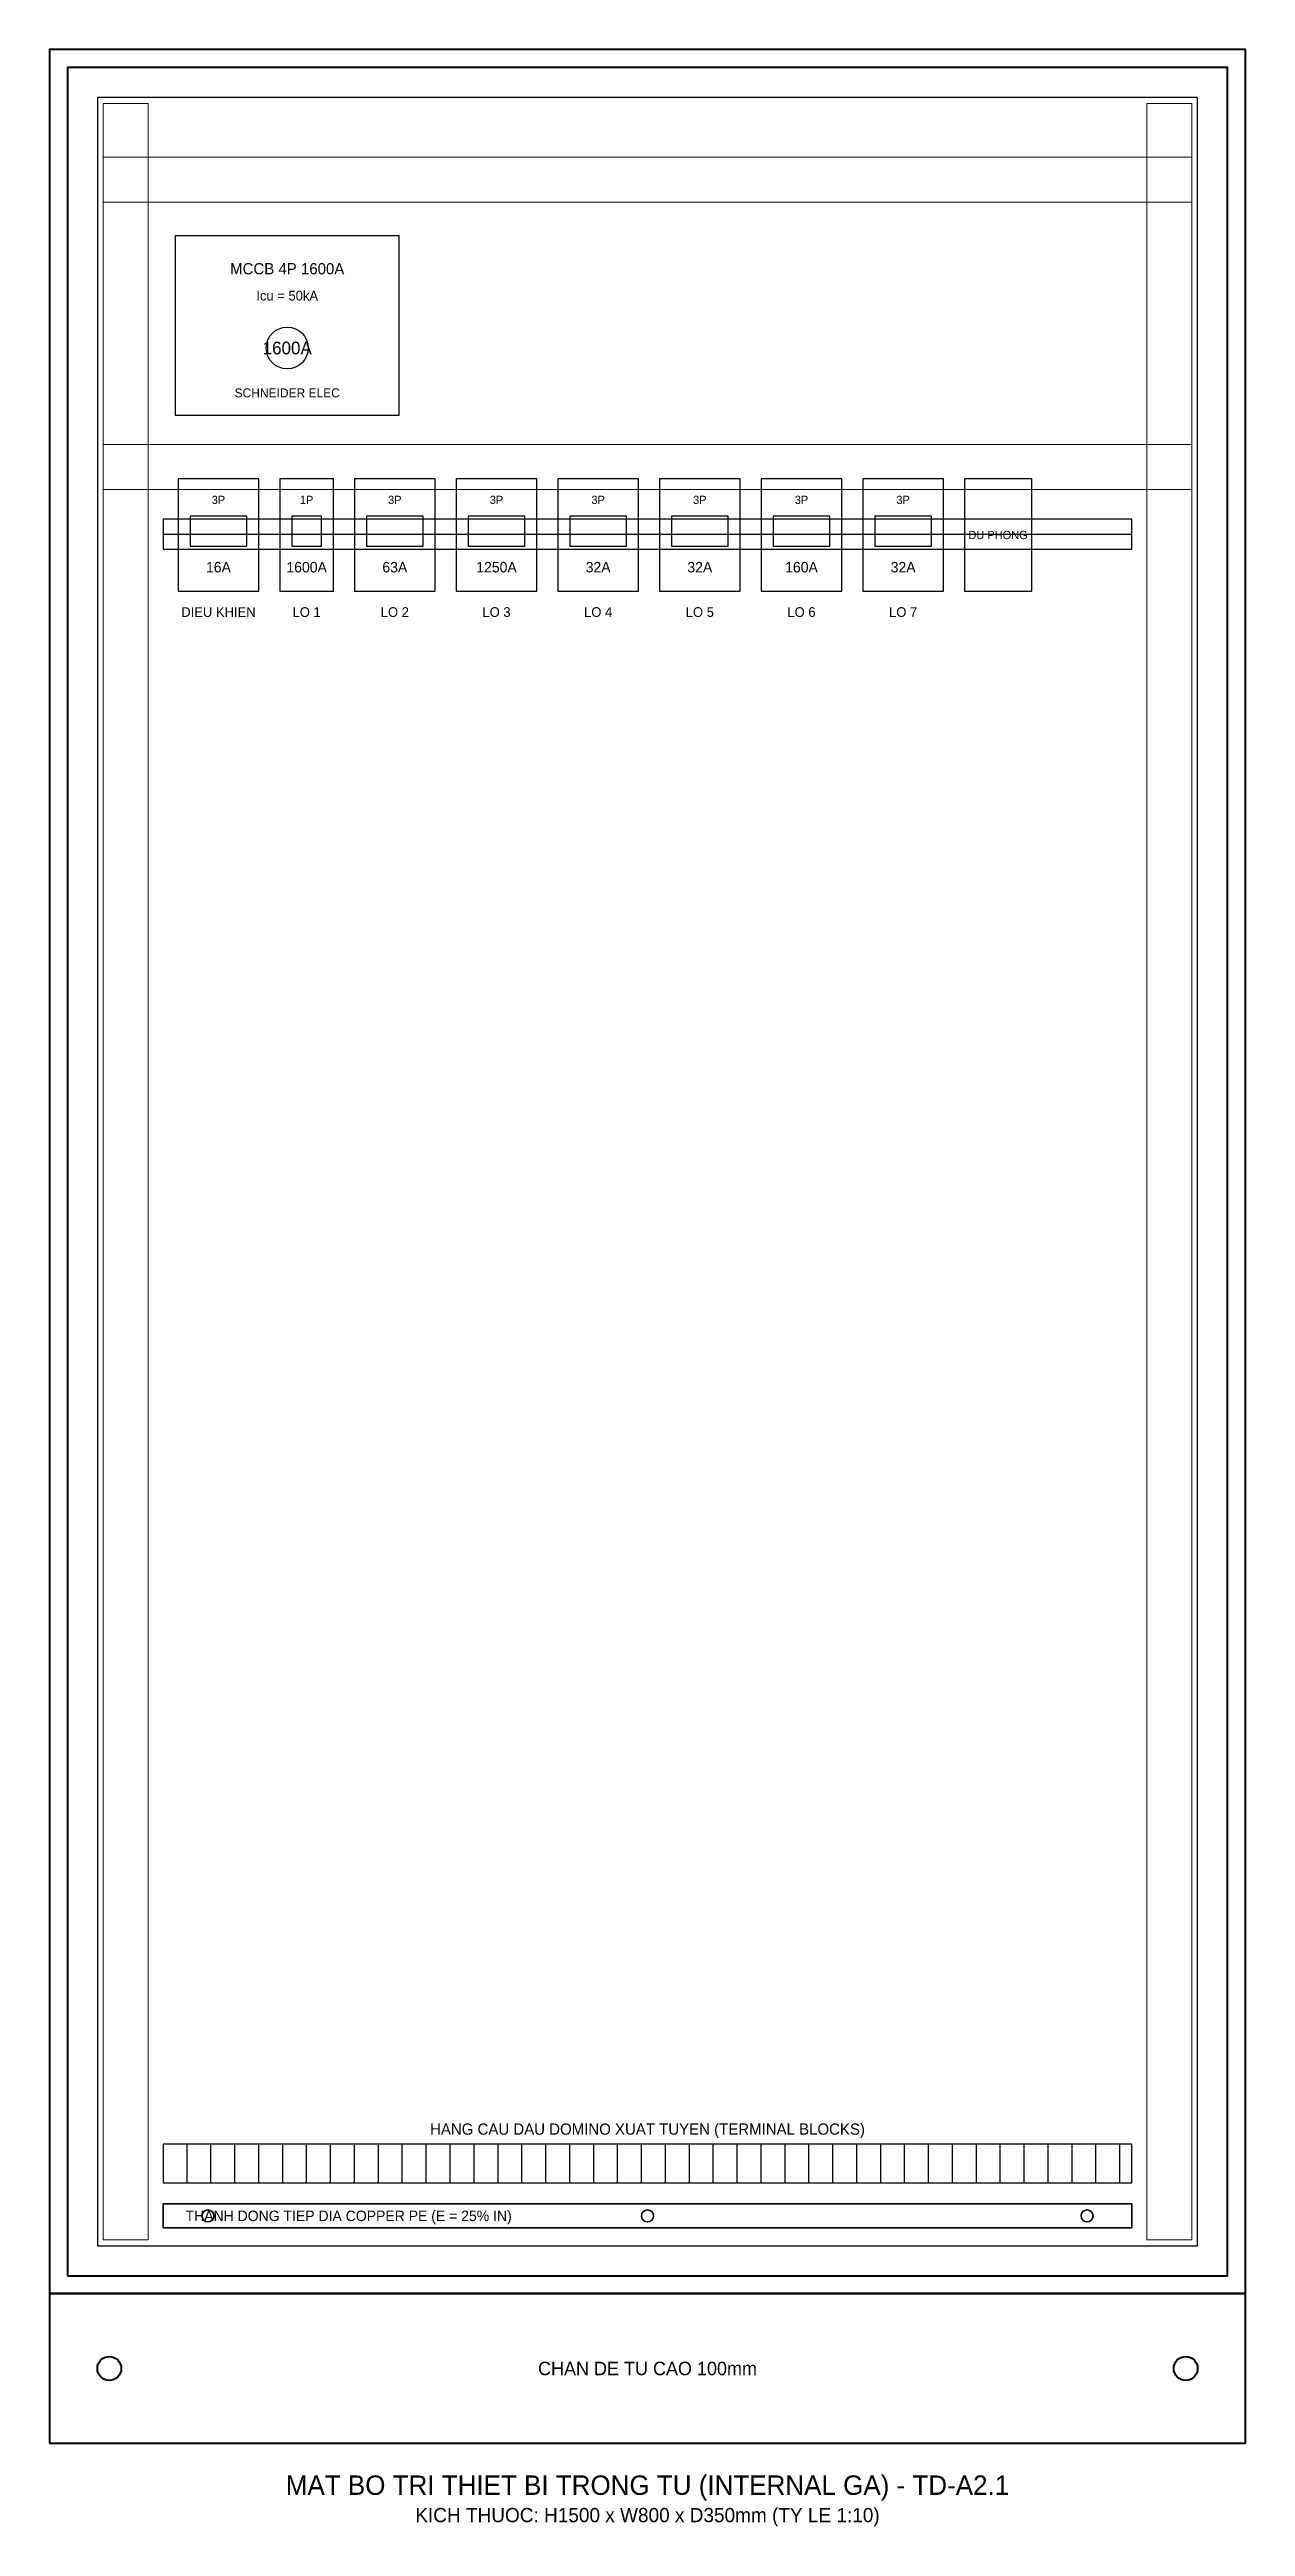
# Model space of a CAD drawing. Header units: metres. Extents: x 100 to 13750, y 44 to 1700.
# Drawn here: x 2900 to 3700, y 44 to 1700 of the extents above; entities that cross this region are included whole.
import ezdxf
from ezdxf.enums import TextEntityAlignment as Align

# ---------------------------------------------------------------- set-up
doc = ezdxf.new("R2010")
doc.units = ezdxf.units.M
for name, color, linetype, lineweight in [('0_COPPER', 3, 'Continuous', 35), ('0_DEVICES', 7, 'Continuous', 30), ('0_DUCTS', 8, 'Continuous', 18), ('0_FRAME', 6, 'Continuous', 40), ('0_PLATE', 4, 'Continuous', 25), ('0_TEXT', 7, 'Continuous', 20), ('0_TEXT_TITLE', 3, 'Continuous', 30)]:
    doc.layers.add(name, color=color, linetype=linetype, lineweight=lineweight)

msp = doc.modelspace()

# ---------------------------------------------------------------- texts
at = {"layer": '0_COPPER', "color": 3}
msp.add_text('THANH DONG TIEP DIA COPPER PE (E = 25% IN)', height=7, dxfattribs=at).set_placement((2991, 252), align=Align.MIDDLE_LEFT)
at = {"layer": '0_TEXT'}
for s, height, p in [('MCCB 4P 1600A', 7.5, (3059, 1553.5)), ('Icu = 50kA', 6.5, (3059, 1535.5)), ('SCHNEIDER ELEC', 6, (3059, 1470.5)), ('3P', 5.5, (3013, 1399)), ('1P', 5.5, (3072, 1399)), ('3P', 5.5, (3131, 1399)), ('3P', 5.5, (3199, 1399)), ('3P', 5.5, (3267, 1399)), ('3P', 5.5, (3335, 1399)), ('3P', 5.5, (3403, 1399)), ('3P', 5.5, (3471, 1399)), ('DU PHONG', 5.5, (3534.5, 1375.5)), ('HANG CAU DAU DOMINO XUAT TUYEN (TERMINAL BLOCKS)', 7.5, (3300, 310)), ('CHAN DE TU CAO 100mm', 9, (3300, 150)), ('KICH THUOC: H1500 x W800 x D350mm (TY LE 1:10)', 9.5, (3300, 52))]:
    msp.add_text(s, height=height, dxfattribs=at).set_placement(p, align=Align.MIDDLE_CENTER)
at = {"layer": '0_TEXT_TITLE'}
for s, height, p in [('1600A', 8.5, (3059, 1500.5)), ('16A', 7, (3013, 1354)), ('1600A', 7, (3072, 1354)), ('63A', 7, (3131, 1354)), ('1250A', 7, (3199, 1354)), ('32A', 7, (3267, 1354)), ('32A', 7, (3335, 1354)), ('160A', 7, (3403, 1354)), ('32A', 7, (3471, 1354)), ('DIEU KHIEN', 6.5, (3013, 1324)), ('LO 1', 6.5, (3072, 1324)), ('LO 2', 6.5, (3131, 1324)), ('LO 3', 6.5, (3199, 1324)), ('LO 4', 6.5, (3267, 1324)), ('LO 5', 6.5, (3335, 1324)), ('LO 6', 6.5, (3403, 1324)), ('LO 7', 6.5, (3471, 1324)), ('MAT BO TRI THIET BI TRONG TU (INTERNAL GA) - TD-A2.1', 13, (3300, 72))]:
    msp.add_text(s, height=height, dxfattribs=at).set_placement(p, align=Align.MIDDLE_CENTER)

# ---------------------------------------------------------------- linework, layer by layer
at = {"layer": '0_COPPER', "color": 3}
msp.add_lwpolyline([(2976, 244), (3624, 244), (3624, 260), (2976, 260), (2976, 244)], close=True, dxfattribs=at)
for centre in [(3006, 252), (3300, 252), (3594, 252)]:
    msp.add_circle(centre, 4, dxfattribs=at)
at = {"layer": '0_DEVICES'}
for p, q in [((2992, 274), (2992, 300)), ((3008, 274), (3008, 300)), ((3024, 274), (3024, 300)), ((3040, 274), (3040, 300)), ((3056, 274), (3056, 300)), ((3072, 274), (3072, 300)), ((3088, 274), (3088, 300)), ((3104, 274), (3104, 300)), ((3120, 274), (3120, 300)), ((3136, 274), (3136, 300)), ((3152, 274), (3152, 300)), ((3168, 274), (3168, 300)), ((3184, 274), (3184, 300)), ((3200, 274), (3200, 300)), ((3216, 274), (3216, 300)), ((3232, 274), (3232, 300)), ((3248, 274), (3248, 300)), ((3264, 274), (3264, 300)), ((3280, 274), (3280, 300)), ((3296, 274), (3296, 300)), ((3312, 274), (3312, 300)), ((3328, 274), (3328, 300)), ((3344, 274), (3344, 300)), ((3360, 274), (3360, 300)), ((3376, 274), (3376, 300)), ((3392, 274), (3392, 300)), ((3408, 274), (3408, 300)), ((3424, 274), (3424, 300)), ((3440, 274), (3440, 300)), ((3456, 274), (3456, 300)), ((3472, 274), (3472, 300)), ((3488, 274), (3488, 300)), ((3504, 274), (3504, 300)), ((3520, 274), (3520, 300)), ((3536, 274), (3536, 300)), ((3552, 274), (3552, 300)), ((3568, 274), (3568, 300)), ((3584, 274), (3584, 300)), ((3600, 274), (3600, 300)), ((3616, 274), (3616, 300))]:
    msp.add_line(p, q, dxfattribs=at)
for points in [[(2984, 1455.5), (3134, 1455.5), (3134, 1575.5), (2984, 1575.5), (2984, 1455.5)], [(2986, 1338), (3040, 1338), (3040, 1413), (2986, 1413), (2986, 1338)], [(3054, 1338), (3090, 1338), (3090, 1413), (3054, 1413), (3054, 1338)], [(3104, 1338), (3158, 1338), (3158, 1413), (3104, 1413), (3104, 1338)], [(3172, 1338), (3226, 1338), (3226, 1413), (3172, 1413), (3172, 1338)], [(3240, 1338), (3294, 1338), (3294, 1413), (3240, 1413), (3240, 1338)], [(3308, 1338), (3362, 1338), (3362, 1413), (3308, 1413), (3308, 1338)], [(3376, 1338), (3430, 1338), (3430, 1413), (3376, 1413), (3376, 1338)], [(3444, 1338), (3498, 1338), (3498, 1413), (3444, 1413), (3444, 1338)], [(3512, 1338), (3557, 1338), (3557, 1413), (3512, 1413), (3512, 1338)], [(2994, 1368), (3032, 1368), (3032, 1388), (2994, 1388), (2994, 1368)], [(3062, 1368), (3082, 1368), (3082, 1388), (3062, 1388), (3062, 1368)], [(3112, 1368), (3150, 1368), (3150, 1388), (3112, 1388), (3112, 1368)], [(3180, 1368), (3218, 1368), (3218, 1388), (3180, 1388), (3180, 1368)], [(3248, 1368), (3286, 1368), (3286, 1388), (3248, 1388), (3248, 1368)], [(3316, 1368), (3354, 1368), (3354, 1388), (3316, 1388), (3316, 1368)], [(3384, 1368), (3422, 1368), (3422, 1388), (3384, 1388), (3384, 1368)], [(3452, 1368), (3490, 1368), (3490, 1388), (3452, 1388), (3452, 1368)], [(2976, 274), (3624, 274), (3624, 300), (2976, 300), (2976, 274)]]:
    msp.add_lwpolyline(points, close=True, dxfattribs=at)
msp.add_circle((3059, 1500.5), 14, dxfattribs=at)
at = {"layer": '0_DUCTS'}
for points in [[(2936, 236), (2966, 236), (2966, 1664), (2936, 1664), (2936, 236)], [(3634, 236), (3664, 236), (3664, 1664), (3634, 1664), (3634, 236)], [(2936, 1598), (3664, 1598), (3664, 1628), (2936, 1628), (2936, 1598)], [(2936, 1406), (3664, 1406), (3664, 1436), (2936, 1436), (2936, 1406)]]:
    msp.add_lwpolyline(points, close=True, dxfattribs=at)
at = {"layer": '0_FRAME'}
for points in [[(2900, 200), (3700, 200), (3700, 1700), (2900, 1700), (2900, 200)], [(2912, 212), (3688, 212), (3688, 1688), (2912, 1688), (2912, 212)], [(2900, 100), (3700, 100), (3700, 200), (2900, 200), (2900, 100)]]:
    msp.add_lwpolyline(points, close=True, dxfattribs=at)
for centre in [(2940, 150), (3660, 150)]:
    msp.add_circle(centre, 8, dxfattribs=at)
at = {"layer": '0_PLATE'}
msp.add_line((2976, 1376), (3624, 1376), dxfattribs=at)
for points in [[(2932, 232), (3668, 232), (3668, 1668), (2932, 1668), (2932, 232)], [(2976, 1366), (3624, 1366), (3624, 1386), (2976, 1386), (2976, 1366)]]:
    msp.add_lwpolyline(points, close=True, dxfattribs=at)

msp.set_redraw_order([(e.dxf.handle, doc.entitydb.next_handle()) for e in msp.query("TEXT MTEXT ATTDEF DIMENSION ARC_DIMENSION")])  # texts and dimensions are drawn at this point

doc.saveas('drawing.dxf')
